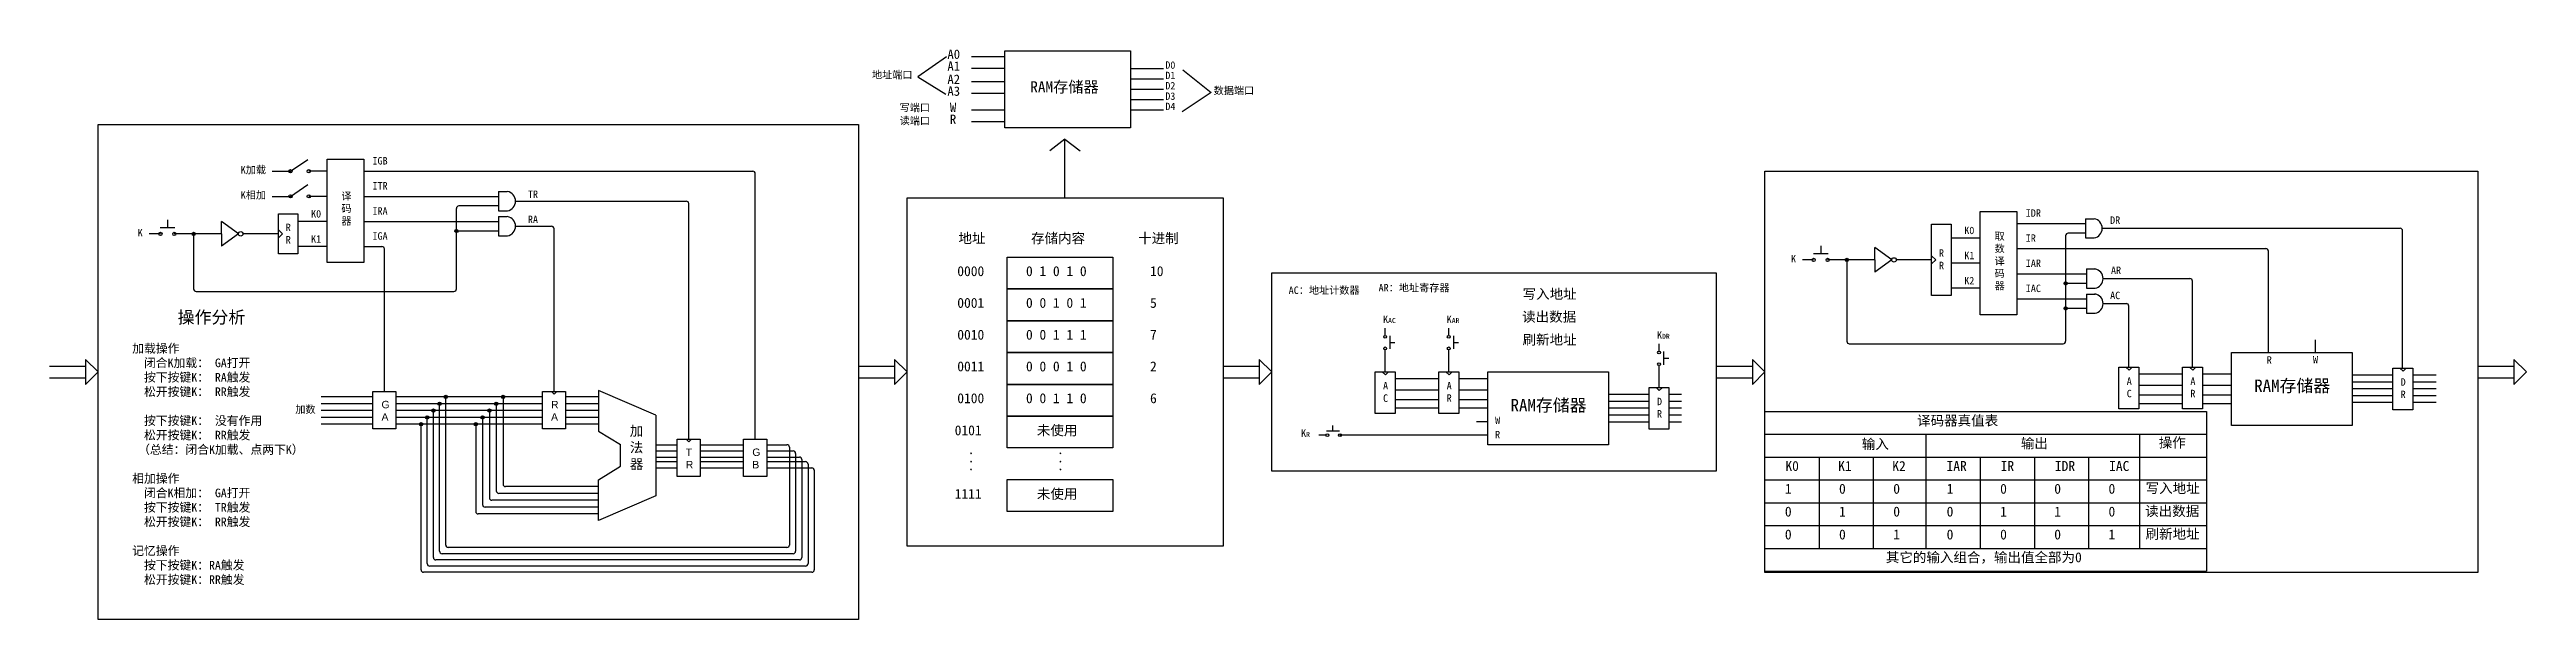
# Model space of a CAD drawing. Header units: inches. Extents: x -6 to 965, y -428 to -142.
# Drawn here: x 381.6 to 581.6, y -420.7 to -374.7 of the extents above; entities that cross this region are included whole.
import ezdxf

# ---------------------------------------------------------------- set-up
doc = ezdxf.new("R2010")
doc.units = ezdxf.units.IN
doc.header["$MEASUREMENT"] = 0
doc.styles.get("Standard").update_dxf_attribs({"font": 'arial.ttf'})

msp = doc.modelspace()

# ---------------------------------------------------------------- texts
at = {"color": 85, "true_color": 0x58ba48, "attachment_point": 1}
for s, width, gutter_width, heights, insert, char_height in [('{\\fSimSun|b0|i0|c134|p2;   \\H0.83333x;A0}', 5.756, 1.5, [0], (452.27, -374.74), 0.9), ('{\\fSimSun|b0|i0|c134|p2;   \\H0.83333x;A1}', 5.756, 1.5, [0], (452.27, -375.7), 0.9), ('{\\fSimSun|b0|i0|c134|p2;   \\H0.66667x;D0}', 5.756, 1.5, [0], (469.86, -375.69), 0.9), ('{\\fSimSun|b0|i0|c134|p2;   \\H0.83333x;A2}', 5.756, 1.5, [0], (452.27, -376.76), 0.9), ('{\\fSimSun|b0|i0|c134|p2;   \\H0.83333x;A3}', 5.756, 1.5, [0], (452.27, -377.72), 0.9), ('{\\fSimSun|b0|i0|c134|p2;  \\PRAM存储器\\P }', 5.756, 1.5, [0], (460.8, -375.8), 0.9), ('{\\fSimSun|b0|i0|c134|p2;   \\H0.66667x;D1}', 5.756, 1.5, [0.9], (469.86, -376.53), 0.9), ('{\\fSimSun|b0|i0|c134|p2;   \\H0.66667x;D2}', 5.756, 1.5, [0], (469.86, -377.36), 0.9), ('{\\fSimSun|b0|i0|c134|p2;   \\H0.83333x;W}', 5.756, 1.5, [0], (452.47, -379.04), 0.9), ('{\\fSimSun|b0|i0|c134|p2;   \\H0.83333x;R}', 5.756, 1.5, [0], (452.47, -379.99), 0.9), ('{\\fSimSun|b0|i0|c134|p2;   \\H0.66667x;D3}', 5.756, 1.5, [0], (469.86, -378.2), 0.9), ('{\\fSimSun|b0|i0|c134|p2;   \\H0.66667x;D4}', 5.756, 1.5, [0], (469.86, -379.03), 0.9), ('{\\fSimSun|b0|i0|c134|p2;IGB}', 2.8518, 1, [0], (407.68, -383.42), 0.6), ('{\\fSimSun|b0|i0|c134|p2;ITR}', 2.8518, 1, [0], (407.68, -385.44), 0.6), ('{\\fSimSun|b0|i0|c134|p2;K0}', 2.8518, 1, [0], (402.72, -387.7), 0.6), ('{\\fSimSun|b0|i0|c134|p2;IRA}', 2.8518, 1, [0], (407.68, -387.47), 0.6), ('{\\fSimSun|b0|i0|c134|p2;TR}', 2.8518, 1, [0], (420.23, -386.12), 0.6), ('{\\fSimSun|b0|i0|c134|p2;IDR}', 2.8518, 1, [0], (541.18, -387.64), 0.6), ('{\\fSimSun|b0|i0|c134|p2;K}', 2.8518, 1, [0], (388.72, -389.23), 0.6), ('{\\fSimSun|b0|i0|c134|p2;R\\PR}', 2.8518, 1, [0], (400.68, -388.8), 0.6), ('{\\fSimSun|b0|i0|c134|p2;K1}', 2.8518, 1, [0], (402.72, -389.73), 0.6), ('{\\fSimSun|b0|i0|c134|p2;IGA}', 2.8518, 1, [0], (407.68, -389.49), 0.6), ('{\\fSimSun|b0|i0|c134|p2;RA}', 2.8518, 1, [0], (420.23, -388.15), 0.6), ('{\\fSimSun|b0|i0|c134|p2;地址}', 5.1681, 1, [0], (455, -389.57), 0.8), ('{\\fSimSun|b0|i0|c134|p2;存储内容}', 5.1681, 1, [0], (460.86, -389.57), 0.8), ('{\\fSimSun|b0|i0|c134|p2;十进制}', 5.1681, 1, [0], (469.51, -389.57), 0.8), ('{\\fSimSun|b0|i0|c134|p2;K0}', 2.8518, 1, [0], (536.21, -389.04), 0.6), ('{\\fSimSun|b0|i0|c134|p2;IR}', 2.8518, 1, [0], (541.18, -389.66), 0.6), ('{\\fSimSun|b0|i0|c134|p2;DR}', 2.8518, 1, [0], (547.99, -388.21), 0.6), ('{\\fSimSun|b0|i0|c134|p2;K}', 2.8518, 1, [0], (522.22, -391.33), 0.6), ('{\\fSimSun|b0|i0|c134|p2;R\\PR}', 2.8518, 1, [0], (534.17, -390.87), 0.6), ('{\\fSimSun|b0|i0|c134|p2;K1}', 2.8518, 1, [0], (536.21, -391.07), 0.6), ('{\\fSimSun|b0|i0|c134|p2;IAR}', 2.8518, 1, [0], (541.18, -391.69), 0.6), ('{\\fSimSun|b0|i0|c134|p2;AC：地址计数器}', 12.8793, 1, [0], (481.66, -393.87), 0.6), ('{\\fSimSun|b0|i0|c134|p2;AR：地址寄存器}', 12.8793, 1, [0], (488.92, -393.67), 0.6), ('{\\fSimSun|b0|i0|c134|p2;写入地址}', 7.2667, 1, [0], (500.55, -394.07), 0.8), ('{\\fSimSun|b0|i0|c134|p2;K2}', 2.8518, 1, [0], (536.21, -393.1), 0.6), ('{\\fSimSun|b0|i0|c134|p2;IAC}', 2.8518, 1, [0], (541.18, -393.72), 0.6), ('{\\fSimSun|b0|i0|c134|p2;AR}', 2.8518, 1, [0], (548.06, -392.26), 0.6), ('{\\fSimSun|b0|i0|c134|p2;读出数据}', 7.2667, 1, [0], (500.51, -395.91), 0.8), ('{\\fSimSun|b0|i0|c134|p2;AC}', 2.8518, 1, [0], (547.99, -394.29), 0.6), ('{\\fSimSun|b0|i0|c134|p2;K\\H0.66667x;AC}', 12.8793, 1, [0], (489.28, -396.22), 0.6), ('{\\fSimSun|b0|i0|c134|p2;K\\H0.66667x;AR}', 12.8793, 1, [0], (494.42, -396.22), 0.6), ('{\\fSimSun|b0|i0|c134|p2; 刷新地址}', 7.2667, 1, [0], (500, -397.76), 0.8), ('{\\fSimSun|b0|i0|c134|p2;K\\H0.66667x;DR}', 12.8793, 1, [0], (511.4, -397.49), 0.6), ('{\\fSimSun|b0|i0|c134|p2;R}', 12.8793, 1, [0], (560.64, -399.5), 0.6), ('{\\fSimSun|b0|i0|c134|p2;W}', 12.8793, 1, [0], (564.37, -399.47), 0.6), ('{\\fSimSun|b0|i0|c134|p2;A\\PC}', 12.8793, 1, [0], (489.28, -401.58), 0.6), ('{\\fSimSun|b0|i0|c134|p2;A\\PR}', 12.8793, 1, [0], (494.42, -401.58), 0.6), ('{\\fSimSun|b0|i0|c134|p2;A\\PC}', 12.8793, 1, [0], (549.33, -401.21), 0.6), ('{\\fSimSun|b0|i0|c134|p2;A\\PR}', 12.8793, 1, [0], (554.47, -401.21), 0.6), ('{\\fSimSun|b0|i0|c134|p2;RAM存储器}', 12.8793, 1, [0], (559.63, -401.38), 1), ('{\\fSimSun|b0|i0|c134|p2;D\\PR}', 12.8793, 1, [0], (571.45, -401.28), 0.6), ('{\\fSimSun|b0|i0|c134|p2;RAM存储器}', 12.8793, 1, [0], (499.58, -402.95), 1), ('{\\fSimSun|b0|i0|c134|p2;D\\PR}', 12.8793, 1, [0], (511.4, -402.85), 0.6), ('{\\fSimSun|b0|i0|c134|p2;K\\H0.66667x;R}', 12.8793, 1, [0], (482.66, -405.41), 0.6), ('{\\fSimSun|b0|i0|c134|p2;W}', 12.8793, 1, [0], (498.33, -404.37), 0.6), ('{\\fSimSun|b0|i0|c134|p2;R}', 12.8793, 1, [0], (498.33, -405.53), 0.6), ('{\\fSimSun|b0|i0|c134|p2; 译码器真值表}', 8.2262, 1, [0], (531.86, -404.29), 0.8), ('{\\fSimSun|b0|i0|c134|p2; 输出}', 7.2667, 1, [0], (540.24, -406.13), 0.8), ('{\\fSimSun|b0|i0|c134|p2; 操作}', 7.2667, 1, [0], (551.37, -406.07), 0.8), ('{\\fSimSun|b0|i0|c134|p2; 输入}', 7.2667, 1, [0], (527.4, -406.19), 0.8), ('{\\fSimSun|b0|i0|c134|p2;1}', 3.8373, 1, [0], (521.73, -409.8), 0.8), ('{\\fSimSun|b0|i0|c134|p2;1}', 3.8373, 1, [0], (534.79, -409.8), 0.8), ('{\\fSimSun|b0|i0|c134|p2;写入地址}', 7.2667, 1, [0], (550.86, -409.75), 0.8), ('{\\fSimSun|b0|i0|c134|p2;1}', 3.8373, 1, [0], (539.11, -411.64), 0.8), ('{\\fSimSun|b0|i0|c134|p2;读出数据}', 7.2667, 1, [0], (550.82, -411.6), 0.8), ('{\\fSimSun|b0|i0|c134|p2;1}', 3.8373, 1, [0], (530.48, -413.49), 0.8), ('{\\fSimSun|b0|i0|c134|p2; 刷新地址}', 7.2667, 1, [0], (550.31, -413.44), 0.8)]:
    msp.add_mtext_dynamic_manual_height_columns(s, width=width, gutter_width=gutter_width, heights=heights, dxfattribs=dict(at, insert=insert, char_height=char_height))
at = {"attachment_point": 1}
for s, width, gutter_width, insert, char_height in [('{\\fSimSun|b0|i0|c134|p2;   地址端口}', 7.1071, 1.5, (446.79, -376.48), 0.6), ('{\\fSimSun|b0|i0|c134|p2;   数据端口}', 7.1071, 1.5, (474.38, -377.75), 0.6), ('{\\fSimSun|b0|i0|c134|p2;   写端口}', 7.1071, 1.5, (449.02, -379.13), 0.6), ('{\\fSimSun|b0|i0|c134|p2;   读端口}', 7.1071, 1.5, (449.02, -380.19), 0.6), ('{\\fSimSun|b0|i0|c134|p2;0}', 3.8373, 1, (526.1, -409.8), 0.8), ('{\\fSimSun|b0|i0|c134|p2;0}', 3.8373, 1, (530.48, -409.8), 0.8), ('{\\fSimSun|b0|i0|c134|p2;0}', 3.8373, 1, (539.11, -409.8), 0.8), ('{\\fSimSun|b0|i0|c134|p2;0}', 3.8373, 1, (543.48, -409.8), 0.8), ('{\\fSimSun|b0|i0|c134|p2;0}', 3.8373, 1, (547.86, -409.8), 0.8), ('{\\fSimSun|b0|i0|c134|p2;0}', 3.8373, 1, (521.73, -411.64), 0.8), ('{\\fSimSun|b0|i0|c134|p2;0}', 3.8373, 1, (530.48, -411.64), 0.8), ('{\\fSimSun|b0|i0|c134|p2;0}', 3.8373, 1, (534.79, -411.64), 0.8), ('{\\fSimSun|b0|i0|c134|p2;0}', 3.8373, 1, (547.86, -411.64), 0.8), ('{\\fSimSun|b0|i0|c134|p2;0}', 3.8373, 1, (521.73, -413.49), 0.8), ('{\\fSimSun|b0|i0|c134|p2;0}', 3.8373, 1, (526.1, -413.49), 0.8), ('{\\fSimSun|b0|i0|c134|p2;0}', 3.8373, 1, (534.79, -413.49), 0.8), ('{\\fSimSun|b0|i0|c134|p2;0}', 3.8373, 1, (539.11, -413.49), 0.8), ('{\\fSimSun|b0|i0|c134|p2;0}', 3.8373, 1, (543.48, -413.49), 0.8), ('{\\fSimSun|b0|i0|c134|p2;其它的输入组合，输出值全部为0}', 31.5374, 1, (529.88, -415.33), 0.8)]:
    msp.add_mtext_dynamic_manual_height_columns(s, width=width, gutter_width=gutter_width, heights=[0], dxfattribs=dict(at, insert=insert, char_height=char_height))
at = {"color": 7, "true_color": 0xffffff, "attachment_point": 1}
for s, width, insert, char_height in [('{\\fSimSun|b0|i0|c134|p2;K加载}', 2.8518, (397.04, -384.15), 0.6), ('{\\fSimSun|b0|i0|c134|p2;K相加}', 2.8518, (397.04, -386.18), 0.6), ('{\\fSimSun|b0|i0|c134|p2;译\\P码\\P器}', 2.8518, (405.17, -386.28), 0.6), ('{\\fSimSun|b0|i0|c134|p2;取\\P数\\P译\\P码\\P器}', 2.8518, (538.66, -389.51), 0.6), ('{\\fSimSun|b0|i0|c134|p2;   0000}', 5.1681, (453.27, -392.23), 0.8), ('{\\fSimSun|b0|i0|c134|p2;0 1 0 1 0}', 5.1681, (460.45, -392.23), 0.8), ('{\\fSimSun|b0|i0|c134|p2;    10}', 5.1681, (468.29, -392.23), 0.8), ('{\\fSimSun|b0|i0|c134|p2;    \\H1.6667x;   操作分析\\H0.6x;\\P\\P\\H1.1666x;\\C85;\\c4766296;加载操作\\P\\C256;\\c16777215;  闭合K加载： GA打开\\P  按下按键K： RA触发\\P  松开按键K： RR触发 \\P\\P  按下按键K： 没有作用\\P  松开按键K： RR触发\\P （总结：闭合K加载、点两下K）\\P\\P\\C85;\\c4766296;相加操作\\C256;\\c16777215;\\P  闭合K相加： GA打开\\P  按下按键K： TR触发\\P  松开按键K： RR触发\\P\\P\\C85;\\c4766296;记忆操作\\P\\C256;\\c16777215;  按下按键K：RA触发\\P  松开按键K：RR触发\\H0.85716x;\\P  }', 15.5953, (388.28, -395.85), 0.6), ('{\\fSimSun|b0|i0|c134|p2;   0001}', 5.1681, (453.27, -394.79), 0.8), ('{\\fSimSun|b0|i0|c134|p2;0 0 1 0 1}', 5.1681, (460.45, -394.79), 0.8), ('{\\fSimSun|b0|i0|c134|p2;    5}', 5.1681, (468.29, -394.79), 0.8), ('{\\fSimSun|b0|i0|c134|p2;   0010}', 5.1681, (453.27, -397.36), 0.8), ('{\\fSimSun|b0|i0|c134|p2;0 0 1 1 1}', 5.1681, (460.45, -397.36), 0.8), ('{\\fSimSun|b0|i0|c134|p2;    7}', 5.1681, (468.29, -397.36), 0.8), ('{\\fSimSun|b0|i0|c134|p2;   0011}', 5.1681, (453.27, -399.92), 0.8), ('{\\fSimSun|b0|i0|c134|p2;0 0 0 1 0}', 5.1681, (460.45, -399.92), 0.8), ('{\\fSimSun|b0|i0|c134|p2;    2}', 5.1681, (468.29, -399.92), 0.8), ('{\\fSimSun|b0|i0|c134|p2;加数}', 2.6324, (401.45, -403.49), 0.6), ('G\\PA', 1.1224, (408.41, -403.1), 0.6), ('R\\PA', 1.1224, (422.1, -403.1), 0.6), ('{\\fSimSun|b0|i0|c134|p2;   0100}', 5.1681, (453.27, -402.49), 0.8), ('{\\fSimSun|b0|i0|c134|p2;0 0 1 1 0}', 5.1681, (460.45, -402.49), 0.8), ('{\\fSimSun|b0|i0|c134|p2;    6}', 5.1681, (468.29, -402.49), 0.8), ('{\\fSimSun|b0|i0|c134|p2;加\\P法\\P器}', 5.7182, (428.46, -405.13), 0.8), ('{\\fSimSun|b0|i0|c134|p2;   0101}', 5.1681, (453.06, -405.08), 0.8), ('{\\fSimSun|b0|i0|c134|p2;  未使用}', 5.1681, (460.24, -405.08), 0.8), ('T\\PR', 1.1224, (432.98, -406.95), 0.6), ('G\\PB', 1.1224, (438.35, -406.95), 0.6), ('{\\fSimSun|b0|i0|c134|p2;.}', 5.1681, (455.74, -406.6), 0.8), ('{\\fSimSun|b0|i0|c134|p2;.}', 5.1681, (455.74, -407.27), 0.8), ('{\\fSimSun|b0|i0|c134|p2;.}', 5.1681, (462.96, -406.6), 0.8), ('{\\fSimSun|b0|i0|c134|p2;.}', 5.1681, (462.96, -407.27), 0.8), ('{\\fSimSun|b0|i0|c134|p2;K0}', 3.8373, (521.77, -407.96), 0.8), ('{\\fSimSun|b0|i0|c134|p2;K1}', 3.8373, (526.03, -407.96), 0.8), ('{\\fSimSun|b0|i0|c134|p2;K2}', 3.8373, (530.4, -407.96), 0.8), ('{\\fSimSun|b0|i0|c134|p2;IAR}', 3.8373, (534.78, -407.96), 0.8), ('{\\fSimSun|b0|i0|c134|p2;IR}', 3.8373, (539.15, -407.96), 0.8), ('{\\fSimSun|b0|i0|c134|p2;IDR}', 3.8373, (543.53, -407.96), 0.8), ('{\\fSimSun|b0|i0|c134|p2;IAC}', 3.8373, (547.91, -407.96), 0.8), ('{\\fSimSun|b0|i0|c134|p2;.}', 5.1681, (455.74, -407.9), 0.8), ('{\\fSimSun|b0|i0|c134|p2;.}', 5.1681, (462.96, -407.9), 0.8), ('{\\fSimSun|b0|i0|c134|p2;   1111}', 5.1681, (453.06, -410.21), 0.8), ('{\\fSimSun|b0|i0|c134|p2;  未使用}', 5.1681, (460.24, -410.21), 0.8)]:
    msp.add_mtext_dynamic_manual_height_columns(s, width=width, gutter_width=1, heights=[0], dxfattribs=dict(at, insert=insert, char_height=char_height))
at = {"color": 3, "char_height": 0.8, "attachment_point": 1}
for insert in [(526.1, -411.64), (543.48, -411.64), (547.86, -413.49)]:
    msp.add_mtext_dynamic_manual_height_columns('{\\fSimSun|b0|i0|c134|p2;1}', width=3.8373, gutter_width=1, heights=[0], dxfattribs=dict(at, insert=insert))

# ---------------------------------------------------------------- hatches: boundary and pattern name
h = msp.add_hatch(color=256)
h.dxf.hatch_style = 1
h.paths.add_polyline_path([(393.37, -389.62, 1), (393.1, -389.62, 1)])
h = msp.add_hatch(color=256)
h.dxf.hatch_style = 1
h.paths.add_polyline_path([(414.59, -389.39, 1), (414.33, -389.39, 1)])
h = msp.add_hatch(color=256)
h.dxf.hatch_style = 1
h.paths.add_polyline_path([(526.86, -391.72, 1), (526.6, -391.72, 1)])
h = msp.add_hatch(color=256)
h.dxf.hatch_style = 1
h.paths.add_polyline_path([(544.53, -393.62, 1), (544.26, -393.62, 1)])
h = msp.add_hatch(color=256)
h.dxf.hatch_style = 1
h.paths.add_polyline_path([(544.53, -395.64, 1), (544.26, -395.64, 1)])
at = {"true_color": 0xffffff}
h = msp.add_hatch(color=7, dxfattribs=at)
h.dxf.hatch_style = 1
h.paths.add_polyline_path([(412.46, -403.89), (412.73, -403.89, 1)])
h.paths.add_polyline_path([(412.73, -403.89), (412.6, -403.89), (412.6, -404.02, 0.414214)])
h.paths.add_polyline_path([(412.6, -403.89), (412.46, -403.89, 0.414214), (412.6, -404.02)])
h = msp.add_hatch(color=7, dxfattribs=at)
h.dxf.hatch_style = 1
h.paths.add_polyline_path([(412.96, -403.33), (413.23, -403.33, 1)])
h.paths.add_polyline_path([(413.23, -403.33), (413.1, -403.33), (413.1, -403.47, 0.414214)])
h.paths.add_polyline_path([(413.1, -403.33), (412.96, -403.33, 0.414214), (413.1, -403.47)])
h = msp.add_hatch(color=7, dxfattribs=at)
h.dxf.hatch_style = 1
h.paths.add_polyline_path([(413.46, -402.78), (413.73, -402.78, 1)])
h.paths.add_polyline_path([(413.73, -402.78), (413.6, -402.78), (413.6, -402.92, 0.414214)])
h.paths.add_polyline_path([(413.6, -402.78), (413.46, -402.78, 0.414214), (413.6, -402.92)])
h = msp.add_hatch(color=7, dxfattribs=at)
h.dxf.hatch_style = 1
h.paths.add_polyline_path([(416.99, -403.89), (417.26, -403.89, 1)])
h.paths.add_polyline_path([(417.26, -403.89), (417.12, -403.89), (417.12, -404.02, 0.414214)])
h.paths.add_polyline_path([(417.12, -403.89), (416.99, -403.89, 0.414214), (417.12, -404.02)])
h = msp.add_hatch(color=7, dxfattribs=at)
h.dxf.hatch_style = 1
h.paths.add_polyline_path([(417.54, -403.33), (417.81, -403.33, 1)])
h.paths.add_polyline_path([(417.81, -403.33), (417.68, -403.33), (417.68, -403.47, 0.414214)])
h.paths.add_polyline_path([(417.68, -403.33), (417.54, -403.33, 0.414214), (417.68, -403.47)])
h = msp.add_hatch(color=7, dxfattribs=at)
h.dxf.hatch_style = 1
h.paths.add_polyline_path([(418.09, -402.78), (418.36, -402.78, 1)])
h.paths.add_polyline_path([(418.36, -402.78), (418.23, -402.78), (418.23, -402.92, 0.414214)])
h.paths.add_polyline_path([(418.23, -402.78), (418.09, -402.78, 0.414214), (418.23, -402.92)])
h = msp.add_hatch(color=7, dxfattribs=at)
h.dxf.hatch_style = 1
h.paths.add_polyline_path([(411.46, -404.99), (411.73, -404.99, 1)])
h.paths.add_polyline_path([(411.73, -404.99), (411.6, -404.99), (411.6, -405.13, 0.414214)])
h.paths.add_polyline_path([(411.6, -404.99), (411.46, -404.99, 0.414214), (411.6, -405.13)])
h = msp.add_hatch(color=7, dxfattribs=at)
h.dxf.hatch_style = 1
h.paths.add_polyline_path([(411.96, -404.44), (412.23, -404.44, 1)])
h.paths.add_polyline_path([(412.23, -404.44), (412.1, -404.44), (412.1, -404.58, 0.414214)])
h.paths.add_polyline_path([(412.1, -404.44), (411.96, -404.44, 0.414214), (412.1, -404.58)])
h = msp.add_hatch(color=7, dxfattribs=at)
h.dxf.hatch_style = 1
h.paths.add_polyline_path([(415.88, -404.99), (416.15, -404.99, 1)])
h.paths.add_polyline_path([(416.15, -404.99), (416.02, -404.99), (416.02, -405.13, 0.414214)])
h.paths.add_polyline_path([(416.02, -404.99), (415.88, -404.99, 0.414214), (416.02, -405.13)])
h = msp.add_hatch(color=7, dxfattribs=at)
h.dxf.hatch_style = 1
h.paths.add_polyline_path([(416.43, -404.44), (416.7, -404.44, 1)])
h.paths.add_polyline_path([(416.7, -404.44), (416.57, -404.44), (416.57, -404.58, 0.414214)])
h.paths.add_polyline_path([(416.57, -404.44), (416.43, -404.44, 0.414214), (416.57, -404.58)])

# ---------------------------------------------------------------- linework, layer by layer
for p, q in [((454.02, -375.34), (451.71, -376.95)), ((458.73, -375.32), (456.05, -375.32)), ((451.71, -376.95), (453.97, -378.35)), ((458.73, -376.27), (456.05, -376.27)), ((458.73, -377.34), (456.05, -377.34)), ((468.88, -376.27), (471.55, -376.27)), ((468.88, -377.1), (471.55, -377.1)), ((468.88, -377.94), (471.55, -377.94)), ((473.12, -376.37), (475.41, -378.2)), ((458.73, -378.3), (456.05, -378.3)), ((458.73, -379.62), (456.05, -379.62)), ((468.88, -378.77), (471.55, -378.77)), ((468.88, -379.61), (471.55, -379.61)), ((475.41, -378.2), (473.07, -379.77)), ((458.73, -380.57), (456.05, -380.57)), ((547.36, -389.17), (571.41, -389.17)), ((571.61, -400.45), (571.61, -389.37)), ((560.77, -399.19), (560.77, -391.01)), ((547.43, -393.23), (554.44, -393.23)), ((554.64, -400.38), (554.64, -393.43)), ((547.43, -395.25), (549.3, -395.25)), ((549.5, -400.38), (549.5, -395.45)), ((489.45, -397.81), (489.45, -397.24)), ((489.82, -397.86), (489.82, -398.91)), ((494.59, -397.81), (494.59, -397.24)), ((494.96, -397.86), (494.96, -398.91)), ((489.45, -400.75), (489.45, -398.99)), ((489.82, -398.38), (490.24, -398.38)), ((494.59, -400.75), (494.59, -398.99)), ((494.96, -398.38), (495.38, -398.38)), ((511.57, -399.08), (511.57, -398.51)), ((511.93, -399.13), (511.93, -400.18)), ((511.93, -399.65), (512.35, -399.65)), ((564.58, -399.19), (564.58, -398.17)), ((489.22, -400.75), (489.47, -401)), ((489.72, -400.75), (489.47, -401)), ((493.78, -401.33), (490.26, -401.33)), ((494.36, -400.75), (494.61, -401)), ((494.86, -400.75), (494.61, -401)), ((497.75, -401.33), (495.39, -401.33)), ((511.57, -402.02), (511.57, -400.26)), ((549.27, -400.38), (549.52, -400.62)), ((549.77, -400.38), (549.52, -400.62)), ((553.83, -400.96), (550.31, -400.96)), ((553.83, -401.87), (550.31, -401.87)), ((554.41, -400.38), (554.66, -400.62)), ((554.91, -400.38), (554.66, -400.62)), ((557.8, -400.96), (555.44, -400.96)), ((557.8, -401.87), (555.44, -401.87)), ((570.81, -401.03), (567.53, -401.03)), ((570.81, -401.58), (567.53, -401.58)), ((571.39, -400.45), (571.64, -400.7)), ((571.89, -400.45), (571.64, -400.7)), ((574.32, -401.03), (572.42, -401.03)), ((574.32, -401.58), (572.42, -401.58)), ((407.71, -402.78), (403.53, -402.78)), ((407.71, -403.33), (403.53, -403.33)), ((407.71, -403.89), (403.53, -403.89)), ((493.78, -402.24), (490.26, -402.24)), ((493.78, -403.02), (490.26, -403.02)), ((493.78, -403.7), (490.26, -403.7)), ((497.75, -402.24), (495.39, -402.24)), ((497.75, -403.02), (495.39, -403.02)), ((497.75, -403.7), (495.39, -403.7)), ((510.76, -402.6), (507.48, -402.6)), ((510.76, -403.15), (507.48, -403.15)), ((510.76, -403.7), (507.48, -403.7)), ((511.34, -402.02), (511.59, -402.27)), ((511.84, -402.02), (511.59, -402.27)), ((513.39, -402.6), (512.37, -402.6)), ((513.39, -403.15), (512.37, -403.15)), ((513.39, -403.7), (512.37, -403.7)), ((520.12, -416.86), (520.12, -403.95)), ((520.12, -403.95), (555.78, -403.95)), ((553.83, -402.65), (550.31, -402.65)), ((553.83, -403.33), (550.31, -403.33)), ((557.8, -402.65), (555.44, -402.65)), ((557.8, -403.33), (555.44, -403.33)), ((555.78, -403.95), (555.78, -416.86)), ((570.81, -402.14), (567.53, -402.14)), ((570.81, -402.69), (567.53, -402.69)), ((570.81, -403.24), (567.53, -403.24)), ((574.32, -402.14), (572.42, -402.14)), ((574.32, -402.69), (572.42, -402.69)), ((574.32, -403.24), (572.42, -403.24)), ((407.71, -404.44), (403.53, -404.44)), ((407.71, -404.99), (403.53, -404.99)), ((484.67, -405.87), (484.1, -405.87)), ((484.67, -405.87), (484.1, -405.87)), ((484.72, -405.51), (485.77, -405.51)), ((485.24, -405.51), (485.24, -405.09)), ((497.75, -405.87), (485.8, -405.87)), ((497.75, -404.79), (496.83, -404.79)), ((510.76, -404.26), (507.48, -404.26)), ((510.76, -404.81), (507.48, -404.81)), ((513.39, -404.26), (512.37, -404.26)), ((513.39, -404.81), (512.37, -404.81)), ((520.12, -405.79), (555.78, -405.79)), ((533.12, -405.79), (533.12, -415.01)), ((550.35, -405.79), (550.35, -415.01)), ((555.78, -405.79), (555.78, -415.01)), ((520.12, -407.64), (555.78, -407.64)), ((524.5, -407.64), (524.5, -415.01)), ((528.87, -407.64), (528.87, -415.01)), ((533.12, -407.64), (533.12, -415.01)), ((537.5, -407.64), (537.5, -415.01)), ((541.88, -407.64), (541.88, -415.01)), ((546.25, -407.64), (546.25, -415.01)), ((425.94, -412.75), (425.94, -409.47)), ((520.12, -409.48), (555.78, -409.48)), ((430.55, -410.76), (425.94, -412.75)), ((520.12, -411.33), (555.78, -411.33)), ((520.12, -413.17), (555.78, -413.17)), ((520.12, -415.01), (555.78, -415.01)), ((520.12, -416.86), (555.78, -416.86))]:
    msp.add_line(p, q)
at = {"color": 85, "true_color": 0x58ba48}
for p, q in [((463.6, -381.98), (462.38, -382.91)), ((463.6, -386.72), (463.6, -381.98)), ((463.6, -381.98), (464.83, -382.91)), ((414.46, -394.07), (414.46, -387.57)), ((417.87, -387.37), (414.66, -387.37)), ((417.87, -386.2), (417.87, -387.75)), ((417.87, -386.2), (418.57, -386.2)), ((417.87, -387.75), (418.57, -387.75)), ((390.56, -389.62), (389.65, -389.62)), ((390.54, -389.11), (391.73, -389.11)), ((391.13, -388.48), (391.13, -389.11)), ((393.1, -389.62), (391.68, -389.62)), ((393.24, -389.75), (393.24, -394.07)), ((395.5, -389.62), (393.37, -389.62)), ((395.5, -389.62), (395.5, -388.63)), ((396.86, -389.62), (395.5, -388.63)), ((395.5, -389.62), (395.5, -390.61)), ((396.86, -389.62), (395.5, -390.61)), ((400.08, -389.62), (397.22, -389.62)), ((400.08, -389.29), (400.41, -389.62)), ((400.08, -389.95), (400.41, -389.62)), ((404.01, -388.61), (401.65, -388.61)), ((417.87, -389.39), (414.46, -389.39)), ((417.87, -388.23), (417.87, -389.78)), ((417.87, -388.23), (418.57, -388.23)), ((417.87, -389.78), (418.57, -389.78)), ((537.51, -389.96), (535.15, -389.96)), ((544.4, -389.77), (544.4, -398.29)), ((546, -389.57), (544.6, -389.57)), ((546, -388.4), (546, -389.95)), ((546, -388.4), (546.7, -388.4)), ((546, -389.95), (546.7, -389.95)), ((404.01, -390.64), (401.65, -390.64)), ((524.05, -391.72), (523.15, -391.72)), ((524.04, -391.21), (525.22, -391.21)), ((524.63, -390.58), (524.63, -391.21)), ((526.6, -391.72), (525.18, -391.72)), ((526.73, -391.85), (526.73, -398.29)), ((529, -391.72), (526.86, -391.72)), ((529, -391.72), (529, -390.73)), ((530.36, -391.72), (529, -390.73)), ((529, -391.72), (529, -392.71)), ((530.36, -391.72), (529, -392.71)), ((533.58, -391.72), (530.72, -391.72)), ((533.58, -391.39), (533.91, -391.72)), ((533.58, -392.05), (533.91, -391.72)), ((537.51, -391.98), (535.15, -391.98)), ((546.07, -393.62), (544.4, -393.62)), ((546.07, -392.45), (546.07, -394)), ((546.07, -392.45), (546.77, -392.45)), ((546.07, -394), (546.77, -394)), ((393.44, -394.27), (414.26, -394.27)), ((537.51, -394.01), (535.15, -394.01)), ((546.07, -395.64), (544.4, -395.64)), ((546.07, -394.48), (546.07, -396.03)), ((546.07, -394.48), (546.77, -394.48)), ((546.07, -396.03), (546.77, -396.03)), ((385.53, -400.77), (384.52, -399.75)), ((384.52, -399.75), (384.52, -401.78)), ((450.85, -400.77), (449.83, -399.75)), ((449.83, -399.75), (449.83, -401.78)), ((480.29, -400.77), (479.27, -399.75)), ((479.27, -399.75), (479.27, -401.78)), ((520.11, -400.77), (519.1, -399.75)), ((519.1, -399.75), (519.1, -401.78)), ((526.93, -398.49), (544.2, -398.49)), ((581.61, -400.77), (580.59, -399.75)), ((580.59, -399.75), (580.59, -401.78)), ((381.61, -400.3), (384.52, -400.3)), ((381.61, -401.23), (384.52, -401.23)), ((385.53, -400.77), (384.52, -401.78)), ((446.92, -400.3), (449.83, -400.3)), ((446.92, -401.23), (449.83, -401.23)), ((450.85, -400.77), (449.83, -401.78)), ((476.36, -400.3), (479.27, -400.3)), ((476.36, -401.23), (479.27, -401.23)), ((480.29, -400.77), (479.27, -401.78)), ((516.19, -400.3), (519.1, -400.3)), ((516.19, -401.23), (519.1, -401.23)), ((520.11, -400.77), (519.1, -401.78)), ((577.68, -400.3), (580.59, -400.3)), ((577.68, -401.23), (580.59, -401.23)), ((581.61, -400.77), (580.59, -401.78))]:
    msp.add_line(p, q, dxfattribs=at)
at = {"color": 7, "true_color": 0xffffff}
for p, q in [((401.06, -384.56), (402.47, -383.62)), ((399.59, -384.56), (401.06, -384.56)), ((401.06, -386.59), (402.47, -385.64)), ((404.01, -384.56), (402.54, -384.56)), ((406.97, -384.56), (438.39, -384.56)), ((438.59, -406.2), (438.59, -384.76)), ((399.59, -386.59), (401.06, -386.59)), ((404.01, -386.59), (402.54, -386.59)), ((406.97, -386.59), (417.87, -386.59)), ((419.23, -386.98), (433.02, -386.98)), ((433.22, -406.2), (433.22, -387.18)), ((406.97, -388.61), (417.87, -388.61)), ((419.23, -389), (422.14, -389)), ((422.34, -402.34), (422.34, -389.2)), ((540.46, -388.78), (546, -388.78)), ((406.97, -390.64), (408.45, -390.64)), ((408.65, -402.34), (408.65, -390.84)), ((540.46, -390.81), (560.57, -390.81)), ((540.46, -392.84), (546.07, -392.84)), ((540.46, -394.86), (546.07, -394.86)), ((421.41, -402.78), (409.58, -402.78)), ((421.41, -403.33), (409.58, -403.33)), ((421.41, -403.89), (409.58, -403.89)), ((412.6, -415.74), (412.6, -403.89)), ((413.1, -415.24), (413.1, -403.33)), ((413.6, -414.74), (413.6, -402.78)), ((417.12, -403.89), (417.12, -410.93)), ((417.68, -403.33), (417.68, -410.37)), ((418.23, -402.78), (418.23, -409.82)), ((422.13, -402.34), (422.34, -402.55)), ((422.56, -402.34), (422.34, -402.55)), ((425.94, -402.78), (423.28, -402.78)), ((425.94, -403.33), (423.28, -403.33)), ((425.94, -403.89), (423.28, -403.89)), ((430.55, -404.25), (425.94, -402.27)), ((425.94, -402.27), (425.94, -405.55)), ((421.41, -404.44), (409.58, -404.44)), ((421.41, -404.99), (409.58, -404.99)), ((411.6, -416.74), (411.6, -404.99)), ((412.1, -416.24), (412.1, -404.44)), ((416.02, -404.99), (416.02, -412.03)), ((416.57, -404.44), (416.57, -411.48)), ((425.94, -404.44), (423.28, -404.44)), ((425.94, -404.99), (423.28, -404.99)), ((425.94, -405.55), (427.72, -406.63)), ((430.55, -404.25), (430.55, -410.76)), ((427.72, -408.38), (427.72, -406.63)), ((430.55, -406.64), (432.28, -406.64)), ((430.55, -407.14), (432.28, -407.14)), ((430.55, -407.64), (432.28, -407.64)), ((433, -406.2), (433.22, -406.41)), ((433.43, -406.2), (433.22, -406.41)), ((434.15, -406.64), (437.65, -406.64)), ((434.15, -407.14), (437.65, -407.14)), ((434.15, -407.64), (437.65, -407.64)), ((439.53, -406.64), (441.15, -406.64)), ((439.53, -407.14), (441.65, -407.14)), ((439.53, -407.64), (442.15, -407.64)), ((441.35, -406.84), (441.35, -414.74)), ((441.85, -407.34), (441.85, -415.24)), ((442.35, -407.84), (442.35, -415.74)), ((425.94, -409.47), (427.72, -408.38)), ((430.55, -408.01), (432.28, -408.01)), ((430.55, -408.51), (432.28, -408.51)), ((434.15, -408.01), (437.65, -408.01)), ((434.15, -408.51), (437.65, -408.51)), ((439.53, -408.01), (442.65, -408.01)), ((439.53, -408.51), (443.15, -408.51)), ((442.85, -408.21), (442.85, -416.24)), ((443.35, -408.71), (443.35, -416.74)), ((425.94, -411.68), (416.77, -411.68)), ((425.94, -411.13), (417.32, -411.13)), ((425.94, -410.57), (417.88, -410.57)), ((425.94, -410.02), (418.43, -410.02)), ((425.94, -412.23), (416.22, -412.23)), ((442.15, -415.94), (412.8, -415.94)), ((441.65, -415.44), (413.3, -415.44)), ((441.15, -414.94), (413.8, -414.94)), ((443.15, -416.94), (411.8, -416.94)), ((442.65, -416.44), (412.3, -416.44))]:
    msp.add_line(p, q, dxfattribs=at)
for points in [[(458.73, -374.83), (468.88, -374.83), (468.88, -381.06), (458.73, -381.06)], [(385.53, -380.79), (446.92, -380.79), (446.92, -420.75), (385.53, -420.75)], [(520.11, -384.57), (577.68, -384.57), (577.68, -416.96), (520.11, -416.96)], [(450.85, -386.72), (476.36, -386.72), (476.36, -414.82), (450.85, -414.82)], [(458.92, -391.51), (467.45, -391.51), (467.45, -394.07), (458.92, -394.07)], [(480.29, -392.76), (516.19, -392.76), (516.19, -408.78), (480.29, -408.78)], [(458.92, -394.07), (467.45, -394.07), (467.45, -396.64), (458.92, -396.64)], [(458.92, -396.64), (467.45, -396.64), (467.45, -399.2), (458.92, -399.2)], [(458.92, -399.2), (467.45, -399.2), (467.45, -401.77), (458.92, -401.77)], [(557.8, -399.19), (567.53, -399.19), (567.53, -405.08), (557.8, -405.08)], [(458.92, -401.77), (467.45, -401.77), (467.45, -404.33), (458.92, -404.33)], [(490.26, -404.12), (488.65, -404.12), (488.65, -400.75), (490.26, -400.75)], [(495.39, -404.12), (493.78, -404.12), (493.78, -400.75), (495.39, -400.75)], [(497.75, -400.76), (507.48, -400.76), (507.48, -406.65), (497.75, -406.65)], [(550.31, -403.75), (548.69, -403.75), (548.69, -400.38), (550.31, -400.38)], [(555.44, -403.75), (553.83, -403.75), (553.83, -400.38), (555.44, -400.38)], [(572.42, -403.82), (570.81, -403.82), (570.81, -400.45), (572.42, -400.45)], [(512.37, -405.39), (510.76, -405.39), (510.76, -402.02), (512.37, -402.02)], [(458.92, -404.33), (467.45, -404.33), (467.45, -406.9), (458.92, -406.9)], [(458.92, -409.46), (467.45, -409.46), (467.45, -412.03), (458.92, -412.03)]]:
    msp.add_lwpolyline(points, close=True)
for points in [[(404.01, -383.59), (406.97, -383.59), (406.97, -391.93), (404.01, -391.93)], [(537.51, -387.81), (540.46, -387.81), (540.46, -396.15), (537.51, -396.15)], [(407.71, -402.34), (409.58, -402.34), (409.58, -405.36), (407.71, -405.36)], [(421.41, -402.34), (423.28, -402.34), (423.28, -405.36), (421.41, -405.36)], [(432.28, -406.2), (434.15, -406.2), (434.15, -409.22), (432.28, -409.22)], [(437.65, -406.2), (439.53, -406.2), (439.53, -409.22), (437.65, -409.22)]]:
    msp.add_lwpolyline(points, close=True, dxfattribs=at)
at = {"color": 85, "true_color": 0x58ba48}
for points in [[(400.08, -388.01), (401.65, -388.01), (401.65, -391.22), (400.08, -391.22)], [(533.58, -388.84), (535.15, -388.84), (535.15, -394.59), (533.58, -394.59)]]:
    msp.add_lwpolyline(points, close=True, dxfattribs=at)
at = {"color": 7, "true_color": 0xffffff}
for centre, radius in [((401.06, -384.56), 0.131), ((402.54, -384.56), 0.131), ((401.06, -386.59), 0.131), ((402.54, -386.59), 0.131), ((412.6, -403.89), 0.135), ((413.1, -403.33), 0.135), ((413.6, -402.78), 0.135), ((417.12, -403.89), 0.135), ((417.68, -403.33), 0.135), ((418.23, -402.78), 0.135), ((411.6, -404.99), 0.135), ((412.1, -404.44), 0.135), ((416.02, -404.99), 0.135), ((416.57, -404.44), 0.135)]:
    msp.add_circle(centre, radius, dxfattribs=at)
at = {"color": 85, "true_color": 0x58ba48}
for centre, radius in [((390.56, -389.62), 0.131), ((391.68, -389.62), 0.131), ((393.24, -389.62), 0.131), ((397.04, -389.62), 0.178), ((414.46, -389.39), 0.131), ((524.05, -391.72), 0.131), ((525.18, -391.72), 0.131), ((526.73, -391.72), 0.131), ((530.54, -391.72), 0.178), ((544.4, -393.62), 0.131), ((544.4, -395.64), 0.131)]:
    msp.add_circle(centre, radius, dxfattribs=at)
for centre in [(489.45, -397.93), (494.59, -397.93), (489.45, -398.87), (494.59, -398.87), (511.57, -399.2), (511.57, -400.14), (484.79, -405.87), (485.8, -405.87)]:
    msp.add_circle(centre, 0.118)
at = {"color": 7, "true_color": 0xffffff}
for centre, start, end in [((438.39, -384.76), 0, 90), ((433.02, -387.18), 0, 90), ((422.14, -389.2), 0, 90), ((408.45, -390.84), 0, 90), ((441.15, -406.84), 0, 90), ((441.65, -407.34), 360, 90), ((442.15, -407.84), 0, 90), ((418.43, -409.82), 180, 270), ((442.65, -408.21), 0, 90), ((443.15, -408.71), 0, 90), ((416.77, -411.48), 180, 270), ((417.32, -410.93), 180, 270), ((417.88, -410.37), 180, 270), ((416.22, -412.03), 180, 270), ((412.8, -415.74), 180, 270), ((413.3, -415.24), 180, 270), ((413.8, -414.74), 180, 270), ((441.15, -414.74), 270, 0), ((441.65, -415.24), 270, 360), ((442.15, -415.74), 270, 0), ((411.8, -416.74), 180, 270), ((412.3, -416.24), 180, 270), ((442.65, -416.24), 270, 0), ((443.15, -416.74), 270, 0)]:
    msp.add_arc(centre, 0.2, start, end, dxfattribs=at)
at = {"color": 85, "true_color": 0x58ba48}
for centre, radius, start, end in [((414.66, -387.57), 0.2, 90, 180), ((418.45, -386.98), 0.787, 279.2862, 80.7138), ((418.45, -389), 0.787, 279.2862, 80.7138), ((544.6, -389.77), 0.2, 90, 180), ((546.57, -389.17), 0.787, 279.2862, 80.7138), ((546.64, -393.23), 0.787, 279.2862, 80.7138), ((393.44, -394.07), 0.2, 180, 270), ((414.26, -394.07), 0.2, 270, 0), ((546.64, -395.25), 0.787, 279.2862, 80.7138), ((526.93, -398.29), 0.2, 180, 270), ((544.2, -398.29), 0.2, 270, 0)]:
    msp.add_arc(centre, radius, start, end, dxfattribs=at)
for centre in [(571.41, -389.37), (560.57, -391.01), (554.44, -393.43), (549.3, -395.45)]:
    msp.add_arc(centre, 0.2, 0, 90)

msp.set_redraw_order([(e.dxf.handle, doc.entitydb.next_handle()) for e in msp.query("TEXT MTEXT ATTDEF DIMENSION ARC_DIMENSION")])  # texts and dimensions are drawn at this point

doc.saveas('drawing.dxf')
